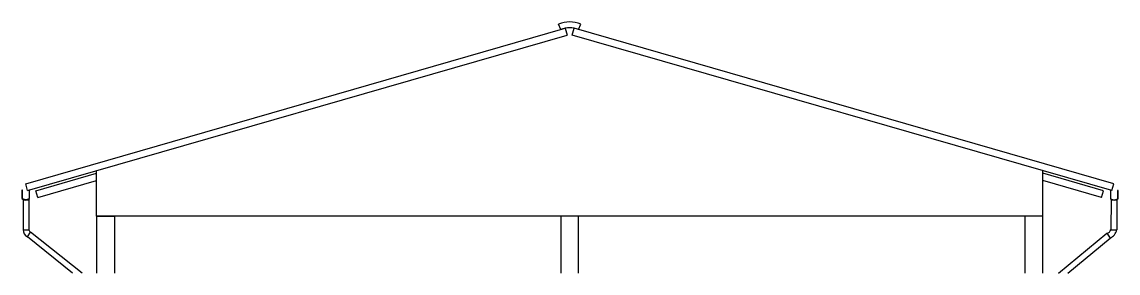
# Model space of a CAD drawing. Header units: inches. Extents: x 0 to 3265, y -67 to 1352.
# Drawn here: x 1998 to 2925, y 252 to 464 of the extents above; entities that cross this region are included whole.
import ezdxf

# ---------------------------------------------------------------- set-up
doc = ezdxf.new("R2010")
doc.units = ezdxf.units.IN
doc.header["$MEASUREMENT"] = 0

msp = doc.modelspace()

# ---------------------------------------------------------------- linework, layer by layer
for p, q in [((2453.7318, 457.65666), (2451.89207, 462.3059)), ((2468.7318, 457.65666), (2470.57153, 462.3059)), ((2002.89164, 321.62738), (2001.2318, 327.39322)), ((2919.57196, 321.62738), (2921.2318, 327.39322)), ((2011.49618, 315.77952), (2009.83633, 321.54536)), ((2910.96742, 315.77952), (2912.62726, 321.54536))]:
    msp.add_line(p, q)
for points in [[(2001.2318, 327.39322), (2457.35883, 458.70079)], [(2457.35883, 458.70079), (2459.01868, 452.93495)], [(2463.44492, 452.93495), (2465.10476, 458.70079)], [(2921.2318, 327.39322), (2465.10476, 458.70079)], [(2002.89164, 321.62738), (2459.01868, 452.93495)], [(2919.57196, 321.62738), (2463.44492, 452.93495)], [(2009.83633, 321.54536), (2061.2318, 336.34083)], [(2061.2318, 300.09716), (2061.2318, 338.42205)], [(2861.2318, 300.09716), (2861.2318, 338.42205)], [(2912.62726, 321.54536), (2861.2318, 336.34083)], [(2011.49618, 315.77952), (2061.2318, 330.09716)], [(2910.96742, 315.77952), (2910.96742, 315.77952), (2861.2318, 330.09716)], [(1998.55763, 314.96304), (1998.55763, 321.9793), (1998.05763, 321.96304)], [(1998.05763, 321.96304), (1998.05763, 314.96304)], [(2004.55763, 314.96304), (2004.55763, 314.96304), (2004.55763, 321.9793), (2004.05763, 321.96304)], [(2004.05763, 321.96304), (2004.05763, 314.96304)], [(2918.92694, 314.79681), (2918.92694, 321.81307), (2918.42694, 321.79681)], [(2918.42694, 321.79681), (2918.42694, 314.79681)], [(2924.92694, 314.79681), (2924.92694, 314.79681), (2924.92694, 321.81307), (2924.42694, 321.79681)], [(2924.42694, 321.79681), (2924.42694, 314.79681)], [(1999.02688, 314.24153), (1999.02688, 288.61424)], [(2003.96055, 314.47338), (2004.02688, 288.61424)], [(2919.1053, 314.2523), (2918.87718, 288.61424)], [(2923.87718, 313.9234), (2923.87718, 288.61424)], [(2061.2318, 300.09716), (2076.2318, 300.09716), (2076.2318, 252)], [(2861.2318, 252), (2861.2318, 300.09716), (2061.2318, 300.09716), (2061.2318, 252)], [(2468.7318, 300.09716), (2453.7318, 300.09716)], [(2453.7318, 300.09716), (2453.7318, 300.09716), (2453.7318, 252)], [(2468.7318, 252), (2468.7318, 300.09716), (2453.7318, 300.09716)], [(2846.2318, 252), (2846.2318, 300.09716)], [(1999.02962, 288.41898), (2004.02735, 288.4318)], [(2918.87718, 288.61424), (2923.87718, 288.61424)], [(2002.69496, 282.48365), (2005.44912, 286.65672)], [(2040.88666, 252), (2002.69496, 282.48365)], [(2048.8691, 252), (2005.44912, 286.65672)], [(2874.62282, 252), (2915.46891, 285.63052)], [(2882.45553, 252), (2918.27719, 281.49367)], [(2915.46891, 285.63052), (2918.27719, 281.49367)]]:
    msp.add_lwpolyline(points)
for centre, radius, start, end in [((2461.2318, 438.70317), 25.38345, 68.41102602, 111.58897398), ((2461.2318, 438.70317), 20.38345, 68.41102602, 111.58897398), ((2001.30763, 318.31716), 4.6704, 225.90323734, 314.09676266), ((2001.30763, 318.73798), 4.6704, 233.92706189, 306.07293811), ((2921.67694, 318.15093), 4.6704, 225.90323734, 314.09676266), ((2921.67694, 318.57174), 4.6704, 233.92706189, 306.07293811), ((2005.98406, 288.61424), 6.95718, 180, 241.78615775), ((2006.08512, 288.61424), 2.05824, 180, 252.00094969), ((2914.70707, 289.93924), 4.37555, 280.02703354, 342.37300129), ((2914.0371, 290.59065), 10.0366, 294.99015998, 348.64309873)]:
    msp.add_arc(centre, radius, start, end)

doc.saveas('drawing.dxf')
